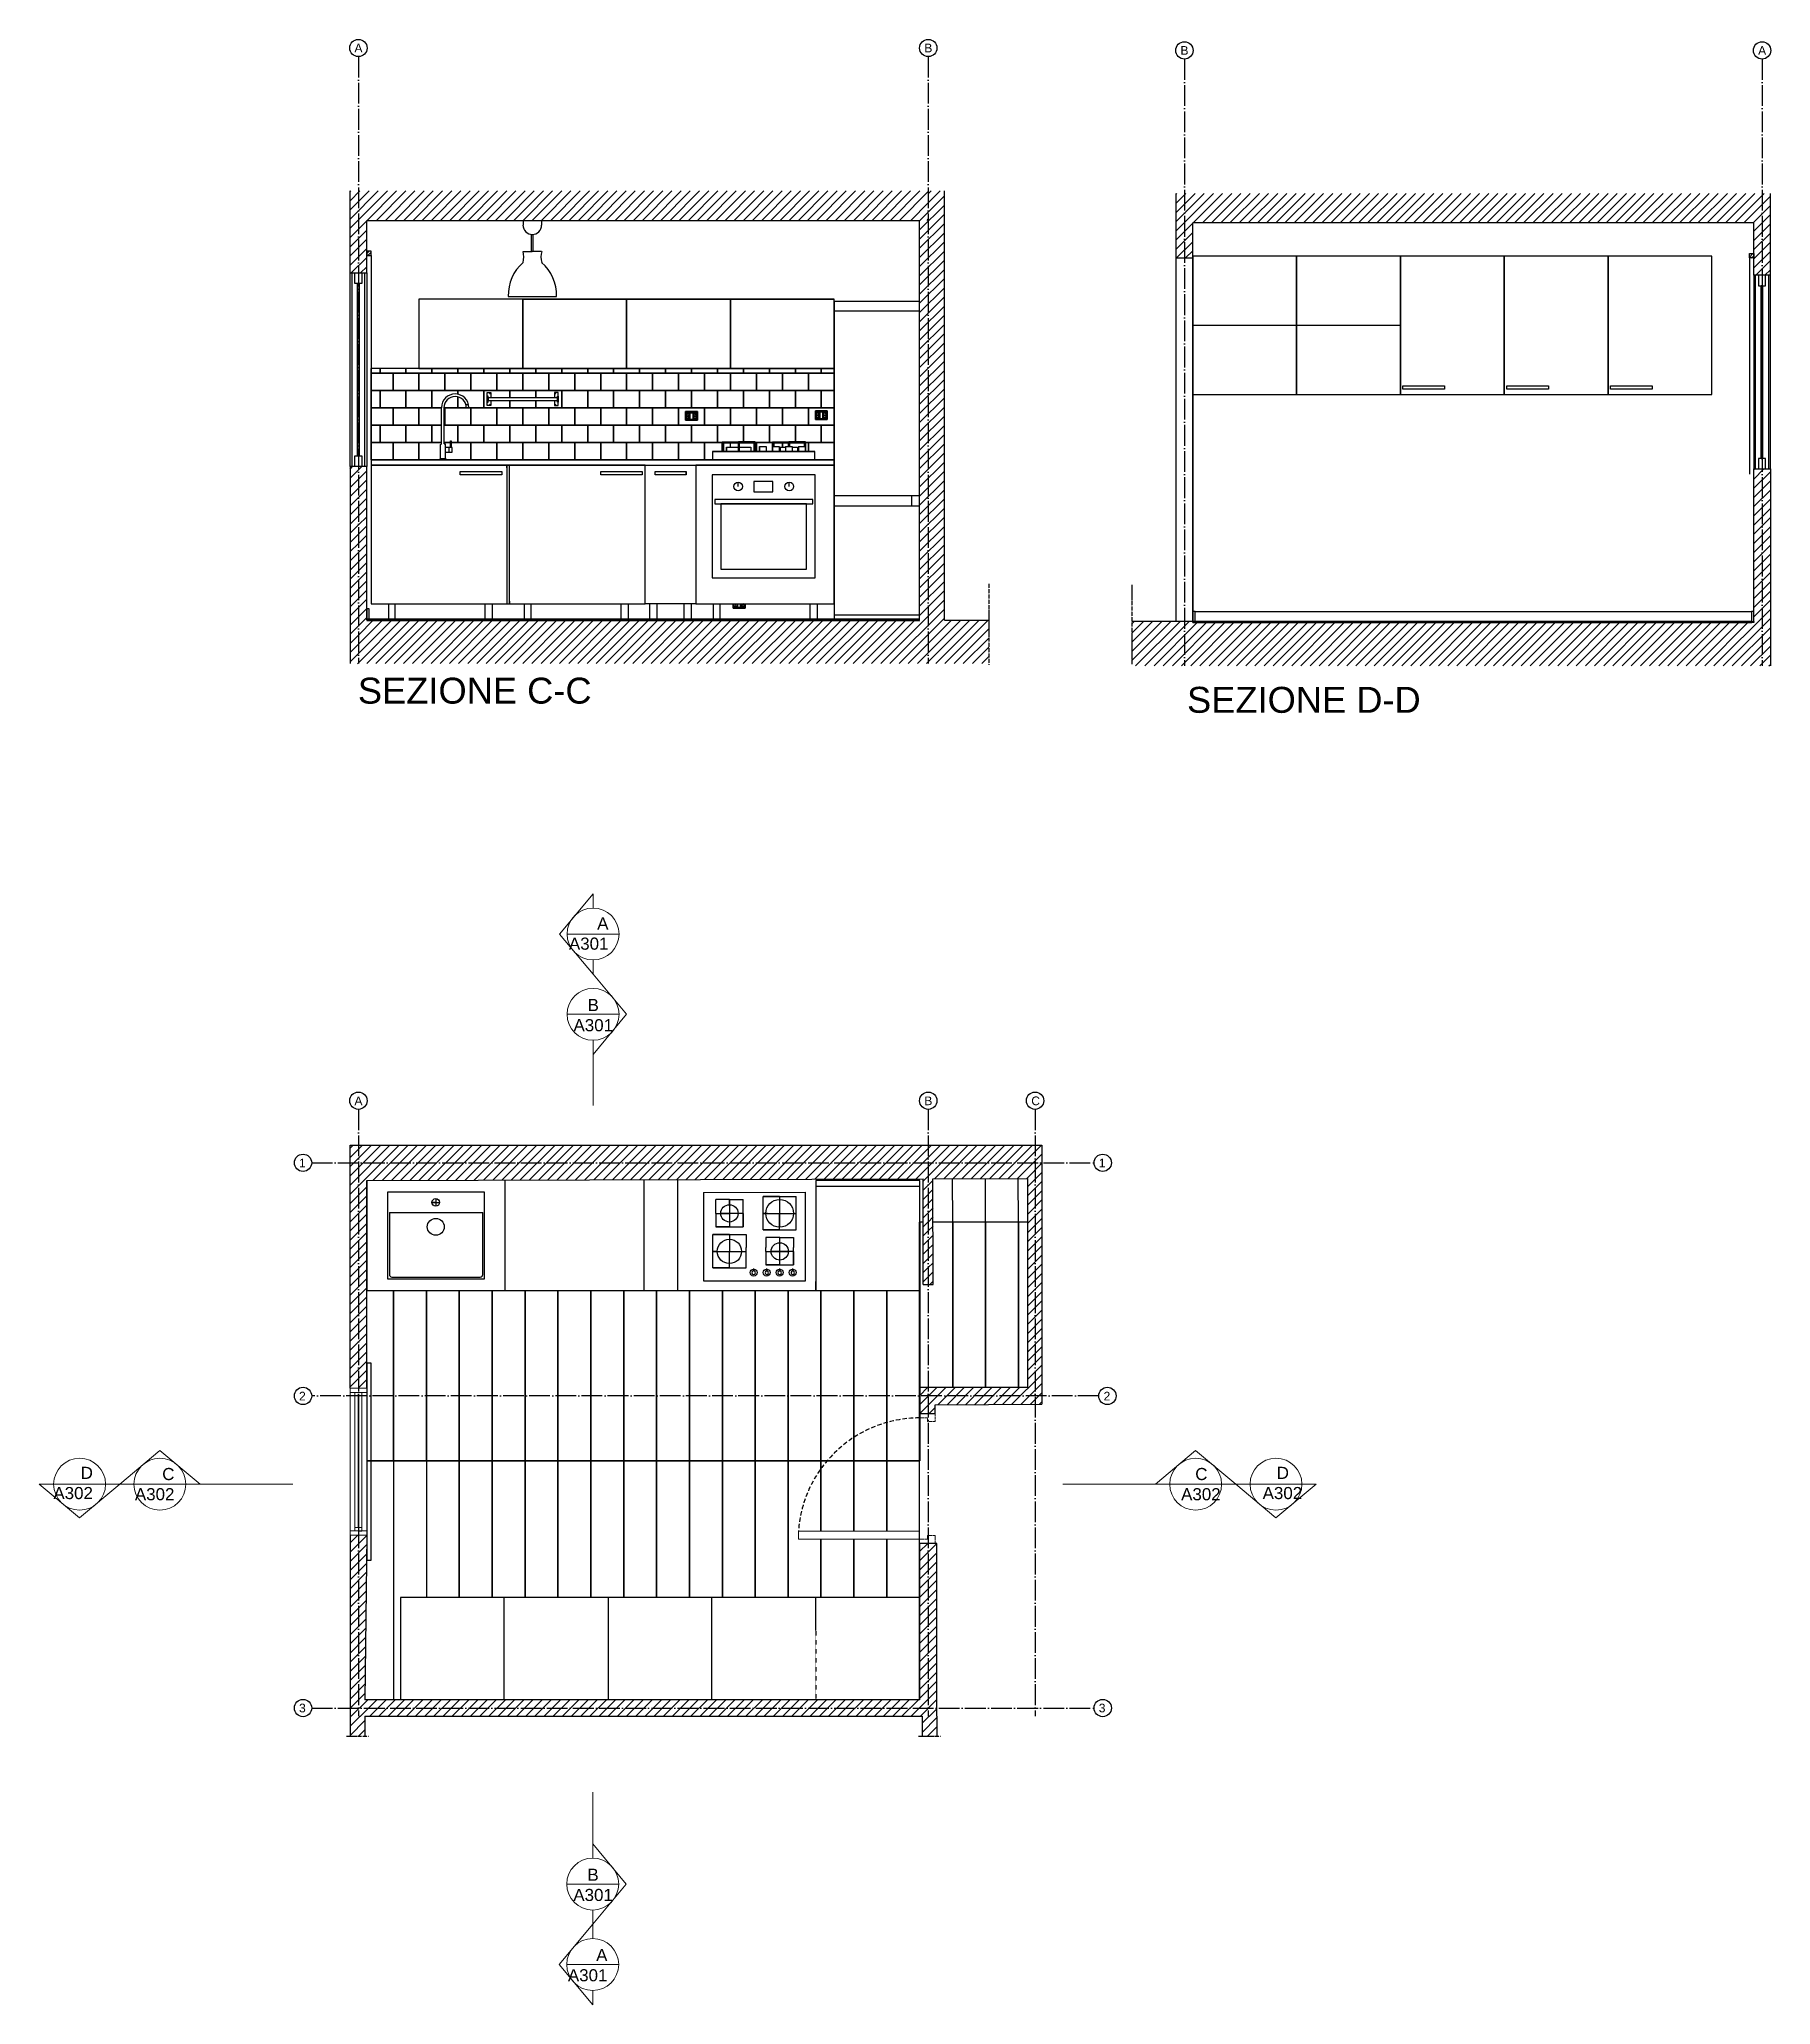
# Model space of a CAD drawing. Header units: inches. Extents: x 778 to 2370, y 491 to 2667.
# Drawn here: x 1370 to 2370, y 1532 to 2667 of the extents above; entities that cross this region are included whole.
import ezdxf

# ---------------------------------------------------------------- set-up
doc = ezdxf.new("R2010")
doc.units = ezdxf.units.IN
doc.header["$MEASUREMENT"] = 0
for name, pattern in [('ACAD_ISO04W100', [30, 24, -3, 0, -3]), ('CENTER', [2, 1.25, -0.25, 0.25, -0.25]), ('HIDDEN', [0.375, 0.25, -0.125])]:
    doc.linetypes.add(name, pattern=pattern)
for name, color, linetype in [('ACCESSORI', 2, 'Continuous'), ('ARREDI', 11, 'Continuous'), ('INFISSI', 141, 'Continuous'), ('NUMERAZIONE', 30, 'Continuous'), ('PIASTRELLE', 71, 'Continuous'), ('PRESECORRENTE', 171, 'Continuous'), ('QUOTE', 3, 'Continuous'), ('STRUTTURA', 7, 'Continuous')]:
    doc.layers.add(name, color=color, linetype=linetype)
doc.layers.add('G-ANNO-DIM', color=3, linetype='Continuous', lineweight=18)
doc.styles.get("Standard").update_dxf_attribs({"font": 'Arial.ttf'})
pattern_1 = [(45, (516.0796, 1099.24), (-2.6516504, 2.6516504), [])]

msp = doc.modelspace()

# ---------------------------------------------------------------- texts
at = {"char_height": 15, "attachment_point": 1}
for s, width, insert in [('SEZIONE C-C', 160.467, (1553.8, 2298.3)), ('SEZIONE D-D', 391.989, (2032.9, 2293))]:
    msp.add_mtext_dynamic_manual_height_columns(s, width=width, gutter_width=1, heights=[0], dxfattribs=dict(at, insert=insert))
at = {"layer": 'NUMERAZIONE', "lineweight": 0, "char_height": 7}
for s, insert, attachment_point in [('   A\\PA301', (1698.6, 2159.8), 3), ('\\pt7,14;   B\\P\\pi-7,l7,tz;A301', (1678.4, 2093.9), 7), ('   D\\PA302', (1400.7, 1823.6), 9), ('   C  \\PA302', (1447.8, 1841.7), 3), ('   C  \\PA302', (2029.5, 1841.7), 1), ('   D\\PA302', (2076.6, 1823.6), 7), ('\\pt7,14;   B\\P\\pi-7,l7,tz;A301', (1678.3, 1591.4), 7), ('   A\\PA301', (1698, 1545), 9)]:
    msp.add_mtext_dynamic_manual_height_columns(s, width=18.82, gutter_width=12.5, heights=[0], dxfattribs=dict(at, insert=insert, attachment_point=attachment_point))
at = {"layer": 'QUOTE', "char_height": 5, "attachment_point": 1}
for s, insert in [('A', (1551.8, 2664.6)), ('B', (1881.1, 2664.6)), ('B', (2029.1, 2663.2)), ('A', (2362.9, 2663.2)), ('A', (1551.8, 2056.3)), ('B', (1881.1, 2056.3)), ('C', (1942.9, 2056.3)), ('1', (1519.8, 2020.4)), ('1', (1981.9, 2020.4)), ('2', (1519.8, 1885.7)), ('2', (1984.7, 1885.7)), ('3', (1519.8, 1705.5)), ('3', (1981.9, 1705.5))]:
    msp.add_mtext_dynamic_manual_height_columns(s, width=6.707, gutter_width=1, heights=[0], dxfattribs=dict(at, insert=insert))

# ---------------------------------------------------------------- blocks, each defined once
blk = doc.blocks.new('pavim+battiscopa')
at = {"layer": 'PIASTRELLE'}
for points in [[(1124.2, 637.1), (1124.2, 631.3), (1125.6, 631.3), (1125.6, 637.1)], [(1124.2, 630.6), (1143.2, 630.6), (1143.2, 631.3), (1124.2, 631.3)], [(1143.2, 630.6), (1162.2, 630.6), (1162.2, 631.3), (1143.2, 631.3)], [(1162.2, 630.6), (1181.2, 630.6), (1181.2, 631.3), (1162.2, 631.3)], [(1181.2, 630.6), (1200.2, 630.6), (1200.2, 631.3), (1181.2, 631.3)], [(1200.2, 630.6), (1219.2, 630.6), (1219.2, 631.3), (1200.2, 631.3)], [(1219.2, 630.6), (1238.2, 630.6), (1238.2, 631.3), (1219.2, 631.3)], [(1238.2, 630.6), (1257.2, 630.6), (1257.2, 631.3), (1238.2, 631.3)], [(1257.2, 630.6), (1276.2, 630.6), (1276.2, 631.3), (1257.2, 631.3)], [(1276.2, 630.6), (1295.2, 630.6), (1295.2, 631.3), (1276.2, 631.3)], [(1295.2, 630.6), (1314.2, 630.6), (1314.2, 631.3), (1295.2, 631.3)], [(1314.2, 630.6), (1333.2, 630.6), (1333.2, 631.3), (1314.2, 631.3)], [(1333.2, 630.6), (1352.2, 630.6), (1352.2, 631.3), (1333.2, 631.3)], [(1352.2, 630.6), (1371.2, 630.6), (1371.2, 631.3), (1352.2, 631.3)], [(1371.2, 630.6), (1390.2, 630.6), (1390.2, 631.3), (1371.2, 631.3)], [(1390.2, 630.6), (1409.2, 630.6), (1409.2, 631.3), (1390.2, 631.3)], [(1409.2, 630.6), (1428.2, 630.6), (1428.2, 631.3), (1409.2, 631.3)], [(1428.2, 630.6), (1447.2, 630.6), (1447.2, 631.3), (1428.2, 631.3)]]:
    blk.add_lwpolyline(points, close=True, dxfattribs=at)
blk = doc.blocks.new('PIASTRELLE')
for p, q in [((1045.3, 1205.6), (1045.3, 1258.4)), ((1313, 1258.4), (1045.3, 1258.4)), ((1313, 1205.6), (1313, 1258.4))]:
    blk.add_line(p, q)
for points in [[(1045.3, 1255.6), (1050.5, 1255.6), (1050.5, 1258.4)], [(1045.3, 1245.6), (1058, 1245.6), (1058, 1255.6), (1045.3, 1255.6)], [(1050.5, 1258.4), (1050.5, 1255.6), (1065.5, 1255.6), (1065.5, 1258.4)], [(1065.5, 1258.4), (1065.5, 1255.6), (1080.5, 1255.6), (1080.5, 1258.4)], [(1080.5, 1258.4), (1080.5, 1255.6), (1095.5, 1255.6), (1095.5, 1258.4)], [(1095.5, 1258.4), (1095.5, 1255.6), (1110.5, 1255.6), (1110.5, 1258.4)], [(1110.5, 1258.4), (1110.5, 1255.6), (1125.5, 1255.6), (1125.5, 1258.4)], [(1125.5, 1258.4), (1125.5, 1255.6), (1140.5, 1255.6), (1140.5, 1258.4)], [(1140.5, 1258.4), (1140.5, 1255.6), (1155.5, 1255.6), (1155.5, 1258.4)], [(1155.5, 1258.4), (1155.5, 1255.6), (1170.5, 1255.6), (1170.5, 1258.4)], [(1170.5, 1258.4), (1170.5, 1255.6), (1185.5, 1255.6), (1185.5, 1258.4)], [(1185.5, 1258.4), (1185.5, 1255.6), (1200.5, 1255.6), (1200.5, 1258.4)], [(1200.5, 1258.4), (1200.5, 1255.6), (1215.5, 1255.6), (1215.5, 1258.4)], [(1215.5, 1258.4), (1215.5, 1255.6), (1230.5, 1255.6), (1230.5, 1258.4)], [(1230.5, 1258.4), (1230.5, 1255.6), (1245.5, 1255.6), (1245.5, 1258.4)], [(1245.5, 1258.4), (1245.5, 1255.6), (1260.5, 1255.6), (1260.5, 1258.4)], [(1260.5, 1258.4), (1260.5, 1255.6), (1275.5, 1255.6), (1275.5, 1258.4)], [(1275.5, 1258.4), (1275.5, 1255.6), (1290.5, 1255.6), (1290.5, 1258.4)], [(1290.5, 1258.4), (1290.5, 1255.6), (1305.5, 1255.6), (1305.5, 1258.4)], [(1305.5, 1258.4), (1305.5, 1255.6), (1313, 1255.6)], [(1045.3, 1235.6), (1050.5, 1235.6), (1050.5, 1245.6), (1045.3, 1245.6)], [(1095.5, 1243.4), (1095.5, 1245.6), (1080.5, 1245.6), (1080.5, 1235.6), (1086, 1235.6)], [(1095.5, 1241.9), (1095.5, 1235.6), (1110.5, 1235.6), (1110.5, 1245.6), (1095.5, 1245.6), (1095.5, 1243.4)], [(1313, 1245.6), (1305.5, 1245.6), (1305.5, 1235.6), (1313, 1235.6)], [(1045.3, 1225.6), (1058, 1225.6), (1058, 1235.6), (1045.3, 1235.6)], [(1086, 1235.6), (1073, 1235.6), (1073, 1225.6), (1086.1, 1225.6)], [(1045.3, 1215.6), (1050.5, 1215.6), (1050.5, 1225.6), (1045.3, 1225.6)], [(1045.3, 1205.6), (1058, 1205.6), (1058, 1215.6), (1045.3, 1215.6)], [(1086.1, 1215.6), (1073, 1215.6), (1073, 1205.6), (1088, 1205.6)], [(1086.1, 1225.6), (1080.5, 1225.6), (1080.5, 1215.6), (1086.1, 1215.6)], [(1087.6, 1215.6), (1091.3, 1215.6)], [(1091.3, 1215.6), (1088, 1215.6), (1088, 1214.6)], [(1088, 1205.6), (1103, 1205.6), (1103, 1215.6), (1091.7, 1215.6)], [(1248.2, 1215.6), (1238, 1215.6), (1238, 1205.6), (1245.5, 1205.6)], [(1260.5, 1216), (1260.5, 1225.6), (1245.5, 1225.6), (1245.5, 1215.6), (1248.2, 1215.6)], [(1253, 1212.8), (1253, 1215.3)], [(1268, 1215.6), (1275.5, 1215.6), (1275.5, 1225.6), (1260.5, 1225.6), (1260.5, 1216)], [(1277.3, 1215.6), (1268, 1215.6), (1268, 1210.3)], [(1290.5, 1216), (1290.5, 1225.6), (1275.5, 1225.6), (1275.5, 1215.6), (1277.3, 1215.6)], [(1296.4, 1215.6), (1305.5, 1215.6), (1305.5, 1225.6), (1290.5, 1225.6), (1290.5, 1216)], [(1298, 1205.6), (1313, 1205.6), (1313, 1215.6), (1298, 1215.6), (1298, 1210.3)], [(1313, 1225.6), (1305.5, 1225.6), (1305.5, 1215.6), (1313, 1215.6)]]:
    blk.add_lwpolyline(points)
for points in [[(1058, 1255.6), (1058, 1245.6), (1073, 1245.6), (1073, 1255.6)], [(1073, 1255.6), (1073, 1245.6), (1088, 1245.6), (1088, 1255.6)], [(1088, 1255.6), (1088, 1245.6), (1103, 1245.6), (1103, 1255.6)], [(1103, 1255.6), (1103, 1245.6), (1118, 1245.6), (1118, 1255.6)], [(1118, 1255.6), (1118, 1245.6), (1133, 1245.6), (1133, 1255.6)], [(1133, 1255.6), (1133, 1245.6), (1148, 1245.6), (1148, 1255.6)], [(1148, 1255.6), (1148, 1245.6), (1163, 1245.6), (1163, 1255.6)], [(1163, 1255.6), (1163, 1245.6), (1178, 1245.6), (1178, 1255.6)], [(1178, 1255.6), (1178, 1245.6), (1193, 1245.6), (1193, 1255.6)], [(1193, 1255.6), (1193, 1245.6), (1208, 1245.6), (1208, 1255.6)], [(1208, 1255.6), (1208, 1245.6), (1223, 1245.6), (1223, 1255.6)], [(1223, 1255.6), (1223, 1245.6), (1238, 1245.6), (1238, 1255.6)], [(1238, 1255.6), (1238, 1245.6), (1253, 1245.6), (1253, 1255.6)], [(1253, 1255.6), (1253, 1245.6), (1268, 1245.6), (1268, 1255.6)], [(1268, 1255.6), (1268, 1245.6), (1283, 1245.6), (1283, 1255.6)], [(1283, 1255.6), (1283, 1245.6), (1298, 1245.6), (1298, 1255.6)], [(1298, 1255.6), (1298, 1245.6), (1313, 1245.6), (1313, 1255.6)], [(1050.5, 1245.6), (1050.5, 1235.6), (1065.5, 1235.6), (1065.5, 1245.6)], [(1065.5, 1245.6), (1065.5, 1235.6), (1080.5, 1235.6), (1080.5, 1245.6)], [(1155.5, 1245.6), (1155.5, 1235.6), (1170.5, 1235.6), (1170.5, 1245.6)], [(1170.5, 1245.6), (1170.5, 1235.6), (1185.5, 1235.6), (1185.5, 1245.6)], [(1185.5, 1245.6), (1185.5, 1235.6), (1200.5, 1235.6), (1200.5, 1245.6)], [(1200.5, 1245.6), (1200.5, 1235.6), (1215.5, 1235.6), (1215.5, 1245.6)], [(1215.5, 1245.6), (1215.5, 1235.6), (1230.5, 1235.6), (1230.5, 1245.6)], [(1230.5, 1245.6), (1230.5, 1235.6), (1245.5, 1235.6), (1245.5, 1245.6)], [(1245.5, 1245.6), (1245.5, 1235.6), (1260.5, 1235.6), (1260.5, 1245.6)], [(1260.5, 1245.6), (1260.5, 1235.6), (1275.5, 1235.6), (1275.5, 1245.6)], [(1275.5, 1245.6), (1275.5, 1235.6), (1290.5, 1235.6), (1290.5, 1245.6)], [(1290.5, 1245.6), (1290.5, 1235.6), (1305.5, 1235.6), (1305.5, 1245.6)], [(1058, 1235.6), (1058, 1225.6), (1073, 1225.6), (1073, 1235.6)], [(1088, 1235.6), (1088, 1225.6), (1103, 1225.6), (1103, 1235.6)], [(1103, 1235.6), (1103, 1225.6), (1118, 1225.6), (1118, 1235.6)], [(1118, 1235.6), (1118, 1225.6), (1133, 1225.6), (1133, 1235.6)], [(1133, 1235.6), (1133, 1225.6), (1148, 1225.6), (1148, 1235.6)], [(1148, 1235.6), (1148, 1225.6), (1163, 1225.6), (1163, 1235.6)], [(1163, 1235.6), (1163, 1225.6), (1178, 1225.6), (1178, 1235.6)], [(1178, 1235.6), (1178, 1225.6), (1193, 1225.6), (1193, 1235.6)], [(1193, 1235.6), (1193, 1225.6), (1208, 1225.6), (1208, 1235.6)], [(1208, 1235.6), (1208, 1225.6), (1223, 1225.6), (1223, 1235.6)], [(1238, 1235.6), (1238, 1225.6), (1253, 1225.6), (1253, 1235.6)], [(1253, 1235.6), (1253, 1225.6), (1268, 1225.6), (1268, 1235.6)], [(1268, 1235.6), (1268, 1225.6), (1283, 1225.6), (1283, 1235.6)], [(1283, 1235.6), (1283, 1225.6), (1298, 1225.6), (1298, 1235.6)], [(1298, 1235.6), (1298, 1225.6), (1313, 1225.6), (1313, 1235.6)], [(1050.5, 1225.6), (1050.5, 1215.6), (1065.5, 1215.6), (1065.5, 1225.6)], [(1058, 1215.6), (1058, 1205.6), (1073, 1205.6), (1073, 1215.6)], [(1065.5, 1225.6), (1065.5, 1215.6), (1080.5, 1215.6), (1080.5, 1225.6)], [(1095.5, 1225.6), (1095.5, 1215.6), (1110.5, 1215.6), (1110.5, 1225.6)], [(1103, 1215.6), (1103, 1205.6), (1118, 1205.6), (1118, 1215.6)], [(1110.5, 1225.6), (1110.5, 1215.6), (1125.5, 1215.6), (1125.5, 1225.6)], [(1118, 1215.6), (1118, 1205.6), (1133, 1205.6), (1133, 1215.6)], [(1125.5, 1225.6), (1125.5, 1215.6), (1140.5, 1215.6), (1140.5, 1225.6)], [(1133, 1215.6), (1133, 1205.6), (1148, 1205.6), (1148, 1215.6)], [(1140.5, 1225.6), (1140.5, 1215.6), (1155.5, 1215.6), (1155.5, 1225.6)], [(1148, 1215.6), (1148, 1205.6), (1163, 1205.6), (1163, 1215.6)], [(1155.5, 1225.6), (1155.5, 1215.6), (1170.5, 1215.6), (1170.5, 1225.6)], [(1163, 1215.6), (1163, 1205.6), (1178, 1205.6), (1178, 1215.6)], [(1170.5, 1225.6), (1170.5, 1215.6), (1185.5, 1215.6), (1185.5, 1225.6)], [(1178, 1215.6), (1178, 1205.6), (1193, 1205.6), (1193, 1215.6)], [(1185.5, 1225.6), (1185.5, 1215.6), (1200.5, 1215.6), (1200.5, 1225.6)], [(1193, 1215.6), (1193, 1205.6), (1208, 1205.6), (1208, 1215.6)], [(1200.5, 1225.6), (1200.5, 1215.6), (1215.5, 1215.6), (1215.5, 1225.6)], [(1208, 1215.6), (1208, 1205.6), (1223, 1205.6), (1223, 1215.6)], [(1215.5, 1225.6), (1215.5, 1215.6), (1230.5, 1215.6), (1230.5, 1225.6)], [(1223, 1215.6), (1223, 1205.6), (1238, 1205.6), (1238, 1215.6)], [(1230.5, 1225.6), (1230.5, 1215.6), (1245.5, 1215.6), (1245.5, 1225.6)]]:
    blk.add_lwpolyline(points, close=True)

# ---------------------------------------------------------------- hatches: boundary and pattern name
h = msp.add_hatch()
h.set_pattern_fill('ANSI31', color=256, scale=30)
h.set_pattern_definition([(45, (986.4372, 2290.64), (-2.65165, 2.65165), [])])
h.paths.add_polyline_path([(2370, 2578.1), (2361.5, 2578.1), (2026.6, 2578.1), (2026.6, 2561.1), (2026.6, 2540.8), (2036.2, 2540.8), (2036.2, 2561.1), (2360.4, 2561.1), (2360.4, 2530.8), (2370, 2530.8)])
h.paths.add_polyline_path([(2370, 2330.1), (2370, 2418.9), (2368.9, 2418.9), (2360.4, 2418.9), (2360.4, 2330.1), (2359.2, 2330.1), (2036.2, 2330.1), (2036.2, 2330.8), (2026.6, 2330.8), (2001, 2330.8), (2001, 2305.1), (2370, 2305.1)])
h = msp.add_hatch()
h.set_pattern_fill('ANSI31', color=256, scale=30)
h.set_pattern_definition(pattern_1)
h.paths.add_polyline_path([(1558.9, 1802.8), (1558.9, 1802.8), (1549.3, 1802.8), (1549.3, 1698.3), (1888.4, 1698.3), (1888.4, 1798.1), (1878.4, 1798.1), (1878.4, 1707.8), (1557.9, 1707.8)])
at = {"layer": 'ACCESSORI'}
h = msp.add_hatch(dxfattribs=at)
h.set_pattern_fill('ANSI31', color=256, scale=10)
h.set_pattern_definition([(45, (516.0796, 1099.2399), (-0.8838835, 0.8838835), [])])
h.paths.add_polyline_path([(1561.4, 2544.7), (1558.9, 2544.7), (1558.9, 2542.2), (1561.4, 2542.2)])
h = msp.add_hatch(dxfattribs=at)
h.set_pattern_fill('ANSI31', color=256, scale=10)
h.set_pattern_definition([(45, (986.4372, 2290.6398), (-0.8838835, 0.8838835), [])])
h.paths.add_polyline_path([(2357.9, 2540.8), (2360.4, 2540.8), (2360.4, 2543.3), (2357.9, 2543.3)])
at = {"layer": 'ARREDI'}
h = msp.add_hatch(dxfattribs=at)
h.set_pattern_fill('ANSI31', color=0, scale=30)
h.set_pattern_definition(pattern_1)
h.paths.add_polyline_path([(1918.3, 2331.5), (1892.7, 2331.5), (1892.7, 2579.5), (1883.4, 2579.5), (1883.4, 2306.5), (1918.3, 2306.5)])
h.paths.add_polyline_path([(1883.4, 2568.6), (1877.4, 2562.5), (1878.4, 2562.5), (1878.4, 2331.4), (1558.9, 2331.5), (1558.9, 2331.5), (1577.9, 2331.5), (1560.3, 2331.5), (1560.3, 2332.2), (1558.9, 2332.2), (1558.9, 2331.5), (1577.9, 2331.5), (1577.9, 2331.5), (1558.9, 2331.5), (1558.9, 2420.3), (1554.1, 2420.3), (1554.1, 2306.5), (1883.4, 2306.5)])
h = msp.add_hatch(dxfattribs=at)
h.set_pattern_fill('ANSI31', color=0, scale=30)
h.set_pattern_definition(pattern_1)
h.paths.add_polyline_path([(1554.1, 2420.3), (1552.1, 2420.3), (1549.5, 2420.3), (1549.3, 2420.1), (1549.3, 2331.5), (1549.3, 2306.5), (1554.1, 2306.5)])
h = msp.add_hatch(dxfattribs=at)
h.set_pattern_fill('ANSI31', color=0, scale=30)
h.set_pattern_definition(pattern_1)
h.paths.add_polyline_path([(1883.4, 2028.2), (1554.1, 2028.2), (1554.1, 1887.8), (1558.9, 1887.8), (1558.9, 1902.2), (1558.9, 2007.8), (1880.4, 2008.8), (1880.4, 1983.8), (1883.4, 1983.8)])
h.paths.add_polyline_path([(1949, 2028.2), (1883.4, 2028.2), (1883.4, 1947.7), (1886.2, 1947.7), (1886.1, 2008.8), (1940.7, 2009), (1940.7, 1888.1), (1883.4, 1888.1), (1883.4, 1873.1), (1887.4, 1873.1), (1887.4, 1878.1), (1949, 1878.6)])
h.paths.add_polyline_path([(1554.1, 2028.2), (1549.3, 2028.2), (1549.3, 1887.8), (1554.1, 1887.8)])
h = msp.add_hatch(dxfattribs=at)
h.set_pattern_fill('ANSI31', color=0, scale=30)
h.set_pattern_definition(pattern_1)
h.paths.add_polyline_path([(1883.4, 1984.1), (1880.5, 1984.1), (1880.5, 1947.7), (1883.4, 1947.7)])
h = msp.add_hatch(dxfattribs=at)
h.set_pattern_fill('ANSI31', color=0, scale=30)
h.set_pattern_definition(pattern_1)
h.paths.add_polyline_path([(1883.4, 1888.1), (1878.5, 1888.1), (1878.5, 1873.1), (1883.4, 1873.1)])
h = msp.add_hatch(color=4, dxfattribs=at)
h.dxf.hatch_style = 1
h.paths.add_polyline_path([(1554.4, 1883.3), (1553.9, 1883.3), (1553.9, 1807.3), (1554.4, 1807.3)])
at = {"layer": 'G-ANNO-DIM'}
h = msp.add_hatch(dxfattribs=at)
h.set_pattern_fill('ANSI31', scale=30)
h.paths.add_polyline_path([(1557.9, 1698.3), (1549.3, 1698.3), (1549.3, 1686.8), (1557.9, 1686.8)])
h.paths.add_polyline_path([(1888.4, 1698.3), (1879.8, 1698.3), (1879.8, 1686.8), (1888.4, 1686.8)])
at = {"layer": 'INFISSI'}
h = msp.add_hatch(color=4, dxfattribs=at)
h.dxf.hatch_style = 1
h.paths.add_polyline_path([(1554.6, 2526.1), (1553.6, 2526.1), (1553.6, 2426.4), (1554.6, 2426.4)])
h = msp.add_hatch(color=256, dxfattribs=at)
h.dxf.hatch_style = 1
h.paths.add_polyline_path([(2365.6, 2524.7), (2364.6, 2524.7), (2364.6, 2425), (2365.6, 2425)])

# ---------------------------------------------------------------- linework, layer by layer
at = {"linetype": 'Continuous'}
for p, q in [((1549.3, 2579.2), (1549.7, 2579.5)), ((1549.3, 2573.9), (1555, 2579.5)), ((1549.3, 2568.6), (1560.3, 2579.5)), ((1549.3, 2563.3), (1565.6, 2579.5)), ((1549.3, 2558), (1570.9, 2579.5)), ((1559.2, 2562.5), (1576.2, 2579.5)), ((1564.5, 2562.5), (1581.5, 2579.5)), ((1569.8, 2562.5), (1586.8, 2579.5)), ((1575.1, 2562.5), (1592.1, 2579.5)), ((1580.4, 2562.5), (1597.4, 2579.5)), ((1585.7, 2562.5), (1602.7, 2579.5)), ((1591, 2562.5), (1608, 2579.5)), ((1596.3, 2562.5), (1613.3, 2579.5)), ((1601.6, 2562.5), (1618.6, 2579.5)), ((1606.9, 2562.5), (1623.9, 2579.5)), ((1612.2, 2562.5), (1629.2, 2579.5)), ((1617.5, 2562.5), (1634.5, 2579.5)), ((1622.8, 2562.5), (1639.8, 2579.5)), ((1628.1, 2562.5), (1645.1, 2579.5)), ((1633.4, 2562.5), (1650.4, 2579.5)), ((1638.7, 2562.5), (1655.7, 2579.5)), ((1644, 2562.5), (1661, 2579.5)), ((1649.3, 2562.5), (1666.3, 2579.5)), ((1654.6, 2562.5), (1671.6, 2579.5)), ((1659.9, 2562.5), (1676.9, 2579.5)), ((1665.3, 2562.5), (1682.3, 2579.5)), ((1670.6, 2562.5), (1687.6, 2579.5)), ((1675.9, 2562.5), (1692.9, 2579.5)), ((1681.2, 2562.5), (1698.2, 2579.5)), ((1686.5, 2562.5), (1703.5, 2579.5)), ((1691.8, 2562.5), (1708.8, 2579.5)), ((1697.1, 2562.5), (1714.1, 2579.5)), ((1702.4, 2562.5), (1719.4, 2579.5)), ((1707.7, 2562.5), (1724.7, 2579.5)), ((1713, 2562.5), (1730, 2579.5)), ((1718.3, 2562.5), (1735.3, 2579.5)), ((1723.6, 2562.5), (1740.6, 2579.5)), ((1728.9, 2562.5), (1745.9, 2579.5)), ((1734.2, 2562.5), (1751.2, 2579.5)), ((1739.5, 2562.5), (1756.5, 2579.5)), ((1744.8, 2562.5), (1761.8, 2579.5)), ((1750.1, 2562.5), (1767.1, 2579.5)), ((1755.4, 2562.5), (1772.4, 2579.5)), ((1760.7, 2562.5), (1777.7, 2579.5)), ((1766, 2562.5), (1783, 2579.5)), ((1771.3, 2562.5), (1788.3, 2579.5)), ((1776.6, 2562.5), (1793.6, 2579.5)), ((1781.9, 2562.5), (1798.9, 2579.5)), ((1787.2, 2562.5), (1804.2, 2579.5)), ((1792.5, 2562.5), (1809.5, 2579.5)), ((1797.8, 2562.5), (1814.8, 2579.5)), ((1803.1, 2562.5), (1820.1, 2579.5)), ((1808.4, 2562.5), (1825.4, 2579.5)), ((1813.7, 2562.5), (1830.7, 2579.5)), ((1819, 2562.5), (1836, 2579.5)), ((1824.3, 2562.5), (1841.3, 2579.5)), ((1829.7, 2562.5), (1846.7, 2579.5)), ((1835, 2562.5), (1852, 2579.5)), ((1840.3, 2562.5), (1857.3, 2579.5)), ((1845.6, 2562.5), (1862.6, 2579.5)), ((1850.9, 2562.5), (1867.9, 2579.5)), ((1850.9, 2562.5), (1867.9, 2579.5)), ((1856.2, 2562.5), (1873.2, 2579.5)), ((1856.2, 2562.5), (1873.2, 2579.5)), ((1861.5, 2562.5), (1878.5, 2579.5)), ((1861.5, 2562.5), (1878.5, 2579.5)), ((1866.8, 2562.5), (1883.4, 2579.2)), ((1866.8, 2562.5), (1883.4, 2579.2)), ((1873.3, 2562.5), (1883.4, 2572.6)), ((1549.3, 2552.7), (1558.9, 2562.3)), ((1549.3, 2547.3), (1558.9, 2556.9)), ((1882.7, 2562.5), (1883.4, 2563.2)), ((1549.3, 2542), (1558.9, 2551.6)), ((1549.3, 2536.7), (1558.9, 2546.3)), ((1550, 2532.2), (1558.9, 2541)), ((1555.3, 2532.2), (1558.9, 2535.7)), ((1549.3, 2420.1), (1549.5, 2420.3))]:
    msp.add_line(p, q, dxfattribs=at)
for p, q in [((1892.7, 2331.5), (1892.7, 2579.5)), ((2026.6, 2561.1), (2026.6, 2578.1)), ((1553.6, 2526.1), (1554.6, 2526.1)), ((2365.6, 2524.7), (2364.6, 2524.7)), ((1878.4, 2331.4), (1878.4, 2514.1)), ((1553.6, 2426.4), (1554.6, 2426.4)), ((1600.8, 2424.2), (1605.2, 2424.2)), ((2365.6, 2425), (2364.6, 2425)), ((2036.2, 2330.1), (2036.2, 2394.5)), ((1549.3, 2331.5), (1549.3, 2306.5)), ((2036.2, 2330.1), (2036.2, 2336.6)), ((2370, 2330.1), (2370, 2305.1)), ((1549.3, 1887.8), (1549.3, 2028.2)), ((1549.3, 2028.2), (1949, 2028.2)), ((1949, 2028.2), (1949, 1878.6)), ((1559, 2007.8), (1880.4, 2008.8)), ((1880.5, 1947.7), (1880.4, 2008.8)), ((1886.1, 2008.8), (1940.7, 2009)), ((1886.2, 1947.7), (1886.1, 2008.8)), ((1940.7, 2009), (1940.7, 1888.1)), ((1880.5, 1947.7), (1886.2, 1947.7)), ((1549.3, 1802.8), (1549.3, 1698.3)), ((1558.9, 1802.8), (1557.9, 1707.8)), ((1878.4, 1707.8), (1878.4, 1798.1)), ((1549.3, 1698.3), (1549.3, 1686.8)), ((1557.9, 1698.3), (1557.9, 1686.8)), ((1879.8, 1698.3), (1879.8, 1686.8)), ((1888.4, 1698.3), (1888.4, 1686.8))]:
    msp.add_line(p, q)
at = {"linetype": 'ACAD_ISO04W100', "ltscale": 0.1}
for p, q in [((1547.3, 1686.8), (1559.9, 1686.8)), ((1877.8, 1686.8), (1890.4, 1686.8))]:
    msp.add_line(p, q, dxfattribs=at)
for points in [[(1641.6, 2460), (1641.6, 2464.2), (1626.6, 2464.2), (1626.6, 2454.2), (1641.6, 2454.2), (1641.6, 2458.5)], [(1603.6, 2454.2), (1611.6, 2454.2), (1611.6, 2460.5)], [(1603.6, 2444.2), (1604.1, 2444.2), (1604.1, 2454.2), (1603.6, 2454.2)], [(1607.8, 2434.2), (1611.6, 2434.2), (1611.6, 2444.2), (1603.6, 2444.2)], [(1604.1, 2433.2), (1604.1, 2434.2), (1603.7, 2434.2)], [(1799.1, 2431.4), (1799.1, 2433.9)], [(1814.1, 2428.9), (1814.1, 2434.2), (1812.4, 2434.2)]]:
    msp.add_lwpolyline(points)
msp.add_lwpolyline([(1739.1, 2454.2), (1739.1, 2444.2), (1754.1, 2444.2), (1754.1, 2454.2)], close=True)
at = {"layer": 'ACCESSORI'}
for p, q in [((1561.4, 2542.2), (1561.4, 2417.2)), ((2357.9, 2540.8), (2357.9, 2415.8)), ((1628.6, 2455.5), (1628.6, 2463)), ((1628.6, 2463), (1630.6, 2463)), ((1629.1, 2461), (1628.6, 2461)), ((1628.6, 2461), (1628.6, 2457.5)), ((1628.6, 2457.5), (1629.1, 2457.5)), ((1630.6, 2455.5), (1628.6, 2455.5)), ((1629.1, 2457.5), (1629.1, 2461)), ((1669.1, 2460), (1629.1, 2460)), ((1629.1, 2460), (1629.1, 2458.5)), ((1629.1, 2458.5), (1669.1, 2458.5)), ((1630.6, 2463), (1630.6, 2460)), ((1630.6, 2458.5), (1630.6, 2458.2)), ((1630.6, 2458.2), (1630.6, 2455.5)), ((1669.5, 2463), (1667.5, 2463)), ((1667.5, 2463), (1667.5, 2460)), ((1667.5, 2458.5), (1667.5, 2458.2)), ((1667.5, 2458.2), (1667.5, 2455.5)), ((1667.5, 2455.5), (1669.5, 2455.5)), ((1669.1, 2458.5), (1669.1, 2460)), ((1669.5, 2455.5), (1669.5, 2463))]:
    msp.add_line(p, q, dxfattribs=at)
for points in [[(1649.3, 2562.5), (1660, 2562.5)], [(1649.3, 2562.5), (1649.3, 2559.8)], [(1660, 2562.5), (1660, 2559.8)], [(1649.3, 2544.6), (1654.6, 2544.6)], [(1654.1, 2544.6), (1654.1, 2554.4)], [(1660, 2544.6), (1654.6, 2544.6)], [(1655.1, 2544.6), (1655.1, 2554.4)], [(1640.6, 2518.6), (1668.6, 2518.6)]]:
    msp.add_lwpolyline(points, dxfattribs=at)
for points in [[(1558.9, 2542.2), (1561.4, 2542.2), (1561.4, 2544.7), (1558.9, 2544.7)], [(2360.4, 2540.8), (2357.9, 2540.8), (2357.9, 2543.3), (2360.4, 2543.3)], [(1669.1, 2461), (1669.5, 2461), (1669.5, 2457.5), (1669.1, 2457.5)], [(1561.4, 1788.4), (1561.4, 1902.2), (1558.9, 1902.2), (1558.9, 1788.4)]]:
    msp.add_lwpolyline(points, close=True, dxfattribs=at)
for centre in [(1630.2, 2462.5), (1630.2, 2456), (1667.9, 2462.5), (1667.9, 2456)]:
    msp.add_circle(centre, 0.25, dxfattribs=at)
for centre, radius, start, end in [((1654.6, 2559.8), 5.39, 180, 0), ((1637.1, 2541.4), 12.6, 345.4453, 14.5547), ((1672.2, 2541.4), 12.6, 165.4453, 194.5547), ((1665.3, 2519.5), 24.6, 130.5068, 182.2392), ((1644, 2519.5), 24.6, 357.7608, 49.4932)]:
    msp.add_arc(centre, radius, start, end, dxfattribs=at)
at = {"layer": 'ARREDI'}
for p, q in [((1649.1, 2517), (1709.1, 2517)), ((1709.1, 2517), (1769.1, 2517)), ((1769.1, 2517), (1829.1, 2517)), ((1878.4, 2510), (1829.1, 2510)), ((2036.2, 2501.9), (2096.2, 2501.9)), ((2096.2, 2501.9), (2156.2, 2501.9)), ((1601.5, 2433), (1602.2, 2433.4)), ((1601.5, 2424.9), (1601.5, 2433)), ((1603.7, 2433.4), (1604.5, 2433)), ((1764.3, 2428.9), (1764.3, 2434.6)), ((1764.3, 2434.6), (1783.4, 2434.6)), ((1764.3, 2434.6), (1764.3, 2433.9)), ((1764.3, 2433.9), (1764.3, 2428.9)), ((1765, 2433.9), (1773.5, 2433.9)), ((1765, 2433.9), (1765, 2428.9)), ((1766.8, 2431.4), (1766.8, 2428.9)), ((1766.8, 2428.9), (1766.8, 2431.4)), ((1766.8, 2431.4), (1773.5, 2431.4)), ((1773.5, 2434.6), (1774.2, 2434.6)), ((1773.5, 2433.9), (1773.5, 2428.9)), ((1783.4, 2434.6), (1773.8, 2434.6)), ((1774.2, 2433.9), (1782.6, 2433.9)), ((1774.2, 2433.9), (1774.2, 2428.9)), ((1774.2, 2431.4), (1780.8, 2431.4)), ((1780.8, 2431.4), (1780.8, 2428.9)), ((1782.6, 2433.9), (1782.6, 2428.9)), ((1783.4, 2428.9), (1783.4, 2434.6)), ((1783.4, 2433.9), (1783.4, 2428.9)), ((1785.8, 2431.9), (1785.8, 2428.9)), ((1785.8, 2428.9), (1785.8, 2431.9)), ((1785.8, 2431.9), (1789.8, 2431.9)), ((1789.8, 2431.9), (1789.8, 2428.9)), ((1793.4, 2428.9), (1793.4, 2434.6)), ((1793.4, 2434.6), (1812.4, 2434.6)), ((1793.4, 2433.9), (1793.4, 2428.9)), ((1793.4, 2431.9), (1793.4, 2428.9)), ((1793.4, 2431.9), (1797.3, 2431.9)), ((1794.1, 2433.9), (1802.5, 2433.9)), ((1794.1, 2433.9), (1794.1, 2431.9)), ((1797.3, 2431.9), (1797.3, 2428.9)), ((1797.8, 2431.4), (1797.8, 2428.9)), ((1797.8, 2431.4), (1800.9, 2431.4)), ((1800.9, 2431.9), (1800.9, 2428.9)), ((1800.9, 2431.9), (1804.8, 2431.9)), ((1802.5, 2434.6), (1803.3, 2434.6)), ((1802.5, 2433.9), (1802.5, 2431.9)), ((1812.4, 2434.6), (1802.9, 2434.6)), ((1812.4, 2434.6), (1802.9, 2434.6)), ((1803.3, 2433.9), (1811.7, 2433.9)), ((1803.3, 2433.9), (1803.3, 2431.9)), ((1804.8, 2431.9), (1804.8, 2428.9)), ((1804.8, 2431.4), (1807.8, 2431.4)), ((1807.8, 2431.4), (1807.8, 2428.9)), ((1808.4, 2431.9), (1808.4, 2428.9)), ((1808.4, 2431.9), (1812.3, 2431.9)), ((1811.7, 2433.9), (1811.7, 2431.9)), ((1812.3, 2431.9), (1812.3, 2428.9)), ((1812.4, 2428.9), (1812.4, 2434.6)), ((1812.4, 2433.9), (1812.4, 2428.9)), ((1601.4, 2421), (1586.4, 2421)), ((1600.8, 2424.2), (1601.5, 2424.9)), ((1601.5, 2424.9), (1604.5, 2424.9)), ((1605.2, 2424.2), (1604.5, 2424.9)), ((1639.9, 2419.5), (1639.9, 2421)), ((1641.4, 2419.5), (1641.4, 2421)), ((1679.9, 2421), (1664.9, 2421)), ((1766.8, 2428.9), (1764.3, 2428.9)), ((1789.1, 2421), (1774.1, 2421)), ((1780.8, 2428.9), (1783.4, 2428.9)), ((1725.5, 2415.5), (1725.5, 2417.5)), ((1743.5, 2415.5), (1743.5, 2417.5)), ((1773.6, 2408.7), (1773.6, 2411.2)), ((1803.1, 2408.7), (1803.1, 2411.2)), ((1878.4, 2403.3), (1829.1, 2403.3)), ((1878.4, 2397.4), (1829.1, 2397.4)), ((1873.9, 2397.4), (1873.9, 2403.3)), ((1873.9, 2398.1), (1873.9, 2399.2)), ((1571.4, 2341), (1571.4, 2332.2)), ((1575.4, 2332.2), (1575.4, 2341)), ((1575.4, 2341), (1627.4, 2341)), ((1627.4, 2332.2), (1627.4, 2341)), ((1631.4, 2341), (1631.4, 2332.2)), ((1639.9, 2342.5), (1639.9, 2341)), ((1641.4, 2342.5), (1641.4, 2341)), ((1649.9, 2341), (1649.9, 2332.2)), ((1653.9, 2332.2), (1653.9, 2341)), ((1653.9, 2341), (1705.9, 2341)), ((1705.9, 2332.2), (1705.9, 2341)), ((1709.9, 2341), (1709.9, 2332.2)), ((1722.5, 2332.2), (1722.5, 2341)), ((1726.5, 2341), (1726.5, 2332.2)), ((1742.3, 2332.2), (1742.3, 2341)), ((1746.3, 2341), (1746.3, 2332.2)), ((1759.1, 2341), (1759.1, 2332.2)), ((1763.1, 2332.2), (1763.1, 2341)), ((1763.1, 2341), (1815.1, 2341)), ((1815.1, 2332.2), (1815.1, 2341)), ((1819.1, 2341), (1819.1, 2332.2)), ((1829.1, 2334.6), (1878.4, 2334.6)), ((1559, 2007.8), (1559, 1944.3)), ((1639, 1944.3), (1639, 2007.8)), ((1719, 2007.8), (1719, 1944.3)), ((1738.5, 2007.8), (1738.5, 1944.3)), ((1878.5, 2007.8), (1818.5, 2007.8)), ((1818.5, 2007.8), (1818.5, 1947.8)), ((1878.5, 2004.3), (1878.5, 2007.8)), ((1572, 1989.3), (1626, 1989.3)), ((1598.8, 1995.1), (1596.6, 1995.1)), ((1596.6, 1995.1), (1601, 1995.1)), ((1598.8, 1997.3), (1598.8, 1992.9)), ((1759, 1957.3), (1759, 1969)), ((1761.5, 1966.8), (1759, 1966.8)), ((1759, 1966.8), (1778.1, 1966.8)), ((1759, 1966.8), (1768.5, 1966.8)), ((1761.5, 1966.8), (1775.5, 1966.8)), ((1768.5, 1957.3), (1768.5, 1966.8)), ((1778.1, 1957.3), (1778.1, 1969)), ((1789.6, 1966.8), (1789.6, 1969)), ((1789.6, 1966.8), (1797.6, 1966.8)), ((1789.6, 1966.8), (1789.6, 1959)), ((1792.5, 1966.8), (1802.5, 1966.8)), ((1797.6, 1966.8), (1792.6, 1966.8)), ((1797.5, 1971.8), (1797.5, 1961.8)), ((1797.5, 1966.9), (1797.5, 1959)), ((1805.5, 1966.8), (1797.6, 1966.8)), ((1805.5, 1959), (1805.5, 1969)), ((1805.5, 1966.8), (1805.5, 1959)), ((1768.5, 1957.3), (1759, 1957.3)), ((1759, 1957.3), (1778.1, 1957.3)), ((1782.3, 1956.5), (1782.3, 1955.5)), ((1782.8, 1955.5), (1782.8, 1956.5)), ((1797.5, 1959), (1789.6, 1959)), ((1789.6, 1959), (1805.5, 1959)), ((1789.8, 1956.5), (1789.8, 1955.4)), ((1790.3, 1955.4), (1790.3, 1956.5)), ((1797.3, 1956.5), (1797.3, 1955.4)), ((1797.8, 1955.4), (1797.8, 1956.5)), ((1804.8, 1956.5), (1804.8, 1955.5)), ((1805.3, 1955.5), (1805.3, 1956.5)), ((1559, 1944.3), (1818.5, 1944.3)), ((1559, 1944.3), (1639, 1944.3)), ((1818.5, 1944.3), (1818.5, 1949.5)), ((1758.4, 1747.8), (1758.4, 1766.8)), ((1878.4, 1766.8), (1758.4, 1766.8)), ((1818.4, 1747.8), (1818.4, 1766.8))]:
    msp.add_line(p, q, dxfattribs=at)
at = {"layer": 'ARREDI', "linetype": 'ByBlock'}
for p, q in [((1602.2, 2433.4), (1602.1, 2454.3)), ((1603.7, 2433.4), (1603.6, 2454.3)), ((1617.8, 2456), (1616.2, 2456)), ((1618, 2454.3), (1616.5, 2454.3)), ((1604.5, 2424.9), (1604.5, 2433)), ((1606.3, 2431.2), (1606.3, 2428.6))]:
    msp.add_line(p, q, dxfattribs=at)
at = {"layer": 'ARREDI', "ltscale": 5}
for p, q in [((1753.5, 2000.8), (1812.5, 2001)), ((1768.5, 1996.8), (1760.6, 1996.8)), ((1760.6, 1988.8), (1760.6, 1996.8)), ((1760.6, 1988.8), (1768.5, 1988.8)), ((1760.6, 1988.8), (1760.6, 1981)), ((1768.5, 1988.8), (1763.5, 1988.8)), ((1768.5, 1993.8), (1768.5, 1996.8)), ((1768.5, 1996.8), (1768.5, 1988.8)), ((1768.5, 1996.8), (1776.5, 1996.8)), ((1768.5, 1988.9), (1768.5, 1981)), ((1776.5, 1988.8), (1768.5, 1988.8)), ((1776.5, 1981), (1776.5, 1996.8)), ((1776.5, 1988.8), (1776.5, 1981)), ((1788, 1979.3), (1788, 1998.5)), ((1797.5, 1998.5), (1788, 1998.5)), ((1788, 1998.5), (1807.1, 1998.5)), ((1790.5, 1988.8), (1788, 1988.8)), ((1788, 1988.8), (1807.1, 1988.8)), ((1788, 1988.8), (1797.5, 1988.8)), ((1789.5, 1988.8), (1805.5, 1988.8)), ((1790.5, 1988.8), (1804.5, 1988.8)), ((1797.5, 1998.5), (1797.5, 1988.9)), ((1797.5, 1996.8), (1797.5, 1980.8)), ((1797.5, 1995.8), (1797.5, 1981.8)), ((1797.5, 1979.3), (1797.5, 1988.8)), ((1807.1, 1979.3), (1807.1, 1998.5)), ((1768.5, 1976.5), (1759, 1976.5)), ((1759, 1976.5), (1778.1, 1976.5)), ((1768.5, 1981), (1760.6, 1981)), ((1760.6, 1981), (1776.5, 1981)), ((1768.5, 1976.5), (1768.5, 1966.9)), ((1778.1, 1976.5), (1778.1, 1969)), ((1797.5, 1979.3), (1788, 1979.3)), ((1788, 1979.3), (1807.1, 1979.3)), ((1797.6, 1974.8), (1789.6, 1974.8)), ((1789.6, 1974.8), (1789.6, 1969)), ((1797.6, 1971.8), (1797.6, 1974.8)), ((1797.6, 1974.8), (1805.5, 1974.8)), ((1805.5, 1974.8), (1805.5, 1969))]:
    msp.add_line(p, q, dxfattribs=at)
at = {"layer": 'ARREDI', "linetype": 'Continuous', "ltscale": 5}
msp.add_line((1759, 1969), (1759, 1976.5), dxfattribs=at)
at = {"layer": 'ARREDI', "ltscale": 20}
for p, q in [((1758.4, 1766.8), (1578.4, 1766.8)), ((1578.4, 1766.8), (1578.4, 1707.8)), ((1638.4, 1707.8), (1638.4, 1766.8)), ((1698.4, 1766.8), (1698.4, 1707.8))]:
    msp.add_line(p, q, dxfattribs=at)
at = {"layer": 'ARREDI', "ltscale": 0.1}
msp.add_line((1758.4, 1707.8), (1758.4, 1747.8), dxfattribs=at)
at = {"layer": 'ARREDI', "linetype": 'HIDDEN', "ltscale": 0.1}
msp.add_line((1818.4, 1747.8), (1818.4, 1707.8), dxfattribs=at)
at = {"layer": 'ARREDI'}
for points in [[(2036.2, 2461.9), (2096.2, 2461.9), (2096.2, 2541.9), (2036.2, 2541.9)], [(2096.2, 2461.9), (2156.2, 2461.9), (2156.2, 2541.9), (2096.2, 2541.9)], [(2156.2, 2461.9), (2216.2, 2461.9), (2216.2, 2541.9), (2156.2, 2541.9)], [(2216.2, 2461.9), (2276.2, 2461.9), (2276.2, 2541.9), (2216.2, 2541.9)], [(2276.2, 2461.9), (2336.2, 2461.9), (2336.2, 2541.9), (2276.2, 2541.9)], [(1589.1, 2477), (1649.1, 2477), (1649.1, 2517), (1589.1, 2517)], [(1649.1, 2477), (1709.1, 2477), (1709.1, 2517), (1649.1, 2517)], [(1709.1, 2477), (1769.1, 2477), (1769.1, 2517), (1709.1, 2517)], [(1769.1, 2477), (1829.1, 2477), (1829.1, 2517), (1769.1, 2517)], [(1829.1, 2515.6), (1829.1, 2332.2), (1878.4, 2332.2), (1878.4, 2515.6)], [(1607.3, 2435.1), (1607.8, 2435.1), (1607.8, 2431.2), (1607.3, 2431.2)], [(1561.4, 2421), (1829.1, 2421), (1829.1, 2424.2), (1561.4, 2424.2)], [(1561.4, 2341), (1641.4, 2341), (1641.4, 2421), (1561.4, 2421)], [(1639.9, 2341), (1719.9, 2341), (1719.9, 2421), (1639.9, 2421)], [(1719.9, 2421), (1749.1, 2421), (1749.1, 2341), (1719.9, 2341)], [(1749.1, 2341), (1829.1, 2341), (1829.1, 2421), (1749.1, 2421)], [(1817.8, 2424.2), (1817.8, 2428.9), (1758.8, 2428.9), (1758.8, 2424.2)], [(1758.6, 2356), (1818.1, 2356), (1818.1, 2415.5), (1758.6, 2415.5)], [(1782.6, 2405.7), (1793.6, 2405.7), (1793.6, 2411.7), (1782.6, 2411.7)], [(1760.1, 2401.3), (1760.1, 2398.8), (1816.6, 2398.8), (1816.6, 2401.3)], [(1763.6, 2361), (1813.1, 2361), (1813.1, 2398.8), (1763.6, 2398.8)], [(1571, 1951), (1627, 1951), (1627, 2001), (1571, 2001)]]:
    msp.add_lwpolyline(points, close=True, dxfattribs=at)
for points in [[(2181.7, 2466.9), (2181.7, 2464.9), (2157.7, 2464.9)], [(2157.7, 2464.9), (2157.7, 2466.9)], [(2157.7, 2466.9), (2181.7, 2466.9)], [(2241.7, 2466.9), (2241.7, 2464.9), (2217.7, 2464.9)], [(2217.7, 2464.9), (2217.7, 2466.9)], [(2217.7, 2466.9), (2241.7, 2466.9)], [(2301.7, 2466.9), (2301.7, 2464.9), (2277.7, 2464.9)], [(2277.7, 2464.9), (2277.7, 2466.9)], [(2277.7, 2466.9), (2301.7, 2466.9)], [(1758.8, 2428.9), (1817.8, 2428.9)], [(1758.8, 2424.2), (1784.1, 2424.2)], [(1784.1, 2424.2), (1799.1, 2424.2)], [(1799.1, 2424.2), (1814.1, 2424.2)], [(1636.9, 2417.5), (1636.9, 2415.5), (1612.9, 2415.5)], [(1612.9, 2415.5), (1612.9, 2417.5)], [(1612.9, 2417.5), (1636.9, 2417.5)], [(1718.1, 2417.5), (1718.1, 2415.5), (1694.1, 2415.5)], [(1694.1, 2415.5), (1694.1, 2417.5)], [(1694.1, 2417.5), (1718.1, 2417.5)], [(1743.5, 2417.5), (1743.5, 2415.5), (1725.5, 2415.5)], [(1725.5, 2415.5), (1725.5, 2417.5)], [(1725.5, 2417.5), (1743.5, 2417.5)], [(1753.5, 2000.8), (1753.5, 1949.8), (1812.5, 1949.8), (1812.5, 2001)]]:
    msp.add_lwpolyline(points, dxfattribs=at)
at = {"layer": 'ARREDI', "linetype": 'ByBlock'}
msp.add_lwpolyline([(1604.5, 2428.6), (1608.3, 2428.6), (1608.3, 2431.2), (1604.5, 2431.2)], dxfattribs=at)
at = {"layer": 'ARREDI', "linetype": 'Continuous'}
msp.add_lwpolyline([(1818.5, 1944.3), (1878.5, 1944.3), (1878.5, 2004.3), (1818.5, 2004.3)], close=True, dxfattribs=at)
at = {"layer": 'ARREDI'}
msp.add_lwpolyline([(1572, 1989.3), (1572, 1953.5, 0.414214), (1573.5, 1952), (1624.5, 1952, 0.414214), (1626, 1953.5), (1626, 1989.3)], format="xyb", dxfattribs=at)
for centre, radius in [((1773.6, 2408.7), 2.5), ((1803.1, 2408.7), 2.5), ((1598.8, 1995.1), 2.2), ((1598.8, 1981), 4.87), ((1768.5, 1966.8), 7), ((1797.6, 1966.8), 5), ((1782.5, 1954.6), 2), ((1790, 1954.6), 2), ((1797.5, 1954.6), 2), ((1805, 1954.6), 2)]:
    msp.add_circle(centre, radius, dxfattribs=at)
at = {"layer": 'ARREDI', "ltscale": 5}
for centre, radius in [((1768.5, 1988.8), 5), ((1797.5, 1988.8), 8)]:
    msp.add_circle(centre, radius, dxfattribs=at)
at = {"layer": 'ARREDI', "linetype": 'ByBlock'}
for radius in [7.94, 6.44]:
    msp.add_arc((1610, 2454.3), radius, 0, 180, dxfattribs=at)
at = {"layer": 'ARREDI'}
for centre in [(1782.5, 1954.5), (1790.1, 1954.5), (1797.5, 1954.5), (1805.1, 1954.5)]:
    msp.add_arc(centre, 1, 104.4775, 75.5225, dxfattribs=at)
for points in [[(1782.8, 1956.5), (1782.8, 1956.7), (1782.3, 1956.7), (1782.3, 1956.5)], [(1790.3, 1956.5), (1790.3, 1956.6), (1789.8, 1956.6), (1789.8, 1956.5)], [(1797.8, 1956.5), (1797.8, 1956.6), (1797.3, 1956.6), (1797.3, 1956.5)], [(1805.3, 1956.5), (1805.3, 1956.6), (1804.8, 1956.6), (1804.8, 1956.5)]]:
    msp.add_open_spline(points, degree=3, dxfattribs=at)
at = {"layer": 'INFISSI'}
for p, q in [((2026.6, 2330.8), (2026.6, 2540.8)), ((2026.6, 2540.8), (2036.2, 2540.8)), ((2036.2, 2540.8), (2036.2, 2330.8)), ((1553.6, 2426.4), (1553.6, 2526.1)), ((1554.6, 2426.4), (1554.6, 2526.1)), ((1557.8, 2420.3), (1557.8, 2532.2)), ((1558.9, 2532.2), (1558.9, 2420.3)), ((2360.4, 2530.8), (2360.4, 2418.9)), ((2361.4, 2418.9), (2361.4, 2530.8)), ((2364.6, 2425), (2364.6, 2524.7)), ((2365.6, 2425), (2365.6, 2524.7)), ((2036.2, 2330.8), (2026.6, 2330.8)), ((1553.9, 1883.3), (1554.4, 1883.3)), ((1553.9, 1808.5), (1553.9, 1807.3)), ((1554.1, 1807.3), (1554.4, 1807.3)), ((1554.4, 1807.3), (1554.4, 1808.5)), ((1554.1, 1805.3), (1556.1, 1805.3))]:
    msp.add_line(p, q, dxfattribs=at)
at = {"layer": 'INFISSI', "lineweight": 0}
for p, q in [((1549.3, 1887.8), (1549.3, 1802.8)), ((1558.9, 1887.8), (1558.9, 1802.8)), ((1552.1, 1807.3), (1552.1, 1883.3)), ((1553.9, 1807.3), (1553.9, 1883.3)), ((1554.4, 1883.3), (1554.4, 1807.3)), ((1556.1, 1883.3), (1556.1, 1807.3))]:
    msp.add_line(p, q, dxfattribs=at)
at = {"layer": 'INFISSI', "color": 4, "lineweight": 0}
for p, q in [((1552.1, 1883.3), (1552.1, 1885.3)), ((1556.1, 1885.3), (1556.1, 1883.3)), ((1556.1, 1883.3), (1552.1, 1883.3)), ((1556.1, 1807.3), (1552.1, 1807.3)), ((1552.1, 1807.3), (1552.1, 1805.3)), ((1556.1, 1807.3), (1552.1, 1807.3)), ((1556.1, 1805.3), (1556.1, 1807.3))]:
    msp.add_line(p, q, dxfattribs=at)
at = {"layer": 'INFISSI'}
for points in [[(1549.3, 2532.2), (1550.4, 2532.2), (1550.4, 2420.3), (1549.3, 2420.3)], [(1552.1, 2532.2), (1556.1, 2532.2), (1556.1, 2526.1), (1552.1, 2526.1)], [(1553.6, 2526.1), (1554.6, 2526.1), (1554.6, 2426.4), (1553.6, 2426.4)], [(2367.1, 2530.8), (2363.1, 2530.8), (2363.1, 2524.7), (2367.1, 2524.7)], [(2365.6, 2524.7), (2364.6, 2524.7), (2364.6, 2425), (2365.6, 2425)], [(2370, 2530.8), (2368.9, 2530.8), (2368.9, 2418.9), (2370, 2418.9)], [(1552.1, 2426.4), (1556.1, 2426.4), (1556.1, 2420.3), (1552.1, 2420.3)], [(2367.2, 2425), (2363.2, 2425), (2363.2, 2418.9), (2367.2, 2418.9)]]:
    msp.add_lwpolyline(points, close=True, dxfattribs=at)
at = {"layer": 'INFISSI', "color": 4, "lineweight": 0}
for points in [[(1558.9, 1887.8), (1558.9, 1885.3), (1549.3, 1885.3), (1549.3, 1887.8)], [(1558.9, 1805.3), (1558.9, 1802.8), (1549.3, 1802.8), (1549.3, 1805.3)]]:
    msp.add_lwpolyline(points, close=True, dxfattribs=at)
at = {"layer": 'INFISSI', "linetype": 'CENTER', "lineweight": 0}
for points in [[(1878.4, 1870.6), (1878.4, 1873.1), (1887.4, 1873.1), (1887.4, 1868.6), (1882.9, 1868.6), (1882.9, 1870.6), (1878.4, 1870.6)], [(1878.4, 1800.6), (1878.4, 1798.1), (1887.4, 1798.1), (1887.4, 1802.6), (1882.9, 1802.6), (1882.9, 1800.6), (1878.4, 1800.6)]]:
    msp.add_lwpolyline(points, dxfattribs=at)
at = {"layer": 'INFISSI', "linetype": 'Continuous', "lineweight": 0}
msp.add_lwpolyline([(1808.4, 1805.1), (1878.4, 1805.1), (1878.4, 1800.6), (1808.4, 1800.6), (1808.4, 1805.1)], dxfattribs=at)
at = {"layer": 'INFISSI', "linetype": 'HIDDEN', "lineweight": -2, "ltscale": 10}
msp.add_arc((1878.5, 1800.3), 70.3, 90.0864, 176.1093, dxfattribs=at)
at = {"layer": 'NUMERAZIONE', "lineweight": 0}
for p, q in [((1670.3, 2150.2), (1689.7, 2173.5)), ((1689.7, 2173.5), (1689.7, 2165.2)), ((1670.3, 2150.2), (1689.7, 2127)), ((1674.7, 2150.2), (1704.6, 2150.2)), ((1689.7, 2135.3), (1689.7, 2127)), ((1709.1, 2103.8), (1689.7, 2127)), ((1704.6, 2103.8), (1674.7, 2103.8)), ((1709.1, 2103.8), (1689.7, 2080.5)), ((1689.7, 2088.8), (1689.7, 2051.2)), ((1439.4, 1851.7), (1416.2, 1832.3)), ((1439.4, 1851.7), (1462.7, 1832.3)), ((2037.9, 1851.7), (2014.6, 1832.3)), ((2037.9, 1851.7), (2061.1, 1832.3)), ((1393, 1812.9), (1369.7, 1832.3)), ((1416.2, 1832.3), (1369.7, 1832.3)), ((1393, 1812.9), (1416.2, 1832.3)), ((1462.7, 1832.3), (1416.2, 1832.3)), ((1416.2, 1832.3), (1516.2, 1832.3)), ((2014.6, 1832.3), (1961.1, 1832.3)), ((2061.1, 1832.3), (1961.1, 1832.3)), ((2014.6, 1832.3), (2061.1, 1832.3)), ((2084.3, 1812.9), (2061.1, 1832.3)), ((2061.1, 1832.3), (2107.6, 1832.3)), ((2084.3, 1812.9), (2107.6, 1832.3)), ((1689.5, 1654.4), (1689.5, 1616.3)), ((1708.9, 1601.3), (1689.5, 1624.5)), ((1689.5, 1616.3), (1689.5, 1624.5)), ((1704.5, 1601.3), (1674.6, 1601.3)), ((1708.9, 1601.3), (1689.5, 1578.1)), ((1689.5, 1586.3), (1689.5, 1578.1)), ((1689.5, 1578.1), (1689.5, 1586.3)), ((1670.1, 1554.8), (1689.5, 1578.1)), ((1689.5, 1569.8), (1689.5, 1578.1)), ((1670.1, 1554.8), (1689.5, 1531.6)), ((1674.6, 1554.8), (1704.5, 1554.8)), ((1689.5, 1531.6), (1689.5, 1539.9))]:
    msp.add_line(p, q, dxfattribs=at)
for centre in [(1689.7, 2150.2), (1689.7, 2103.8), (1393, 1832.3), (1439.4, 1832.3), (2037.9, 1832.3), (2084.3, 1832.3), (1689.5, 1601.3), (1689.5, 1554.8)]:
    msp.add_circle(centre, 15, dxfattribs=at)
at = {"layer": 'PIASTRELLE'}
for p, q in [((1897.5, 1983.8), (1897.4, 2008.9)), ((1916.5, 1983.8), (1916.4, 2008.9)), ((1935.5, 1983.8), (1935.4, 2009)), ((1574.4, 1845.8), (1574.4, 1707.8))]:
    msp.add_line(p, q, dxfattribs=at)
for points in [[(1656.6, 2460), (1656.6, 2464.2), (1641.6, 2464.2), (1641.6, 2460)], [(1656.6, 2458.5), (1656.6, 2454.2), (1671.6, 2454.2), (1671.6, 2464.2), (1656.6, 2464.2), (1656.6, 2460)], [(1641.6, 2458.5), (1641.6, 2454.2), (1656.6, 2454.2), (1656.6, 2458.5)], [(1784.1, 2428.9), (1784.1, 2434.2), (1783.4, 2434.2)], [(1799.1, 2433.9), (1799.1, 2431.4)], [(1878.4, 2332.2), (1862.9, 2332.2), (1862.9, 2331.5), (1878.4, 2331.5)], [(1559, 1983.8), (1558.9, 1983.8)], [(1859.4, 1944.3), (1859.4, 1845.8), (1878.4, 1845.8), (1878.4, 1983.8)], [(1880.4, 1983.8), (1878.5, 1983.8), (1878.5, 1845.8)], [(1897.5, 1888.1), (1897.5, 1983.8), (1886.1, 1983.8)], [(1916.5, 1888.1), (1916.5, 1983.8), (1897.5, 1983.8), (1897.5, 1888.1)], [(1935.5, 1888.1), (1935.5, 1983.8), (1916.5, 1983.8), (1916.5, 1888.1)], [(1940.7, 1983.8), (1935.5, 1983.8), (1935.5, 1888.1)], [(1558.9, 1845.8), (1574.4, 1845.8), (1574.4, 1944.3)], [(1574.4, 1944.3), (1574.4, 1845.8), (1593.4, 1845.8), (1593.4, 1944.3)], [(1593.4, 1944.3), (1593.4, 1845.8), (1612.4, 1845.8), (1612.4, 1944.3)], [(1612.4, 1944.3), (1612.4, 1845.8), (1631.4, 1845.8), (1631.4, 1944.3)], [(1631.4, 1944.3), (1631.4, 1845.8), (1650.4, 1845.8), (1650.4, 1944.3)], [(1650.4, 1944.3), (1650.4, 1845.8), (1669.4, 1845.8), (1669.4, 1944.3)], [(1669.4, 1944.3), (1669.4, 1845.8), (1688.4, 1845.8), (1688.4, 1944.3)], [(1688.4, 1944.3), (1688.4, 1845.8), (1707.4, 1845.8), (1707.4, 1944.3)], [(1707.4, 1944.3), (1707.4, 1845.8), (1726.4, 1845.8), (1726.4, 1944.3)], [(1726.4, 1944.3), (1726.4, 1845.8), (1745.4, 1845.8), (1745.4, 1944.3)], [(1745.4, 1944.3), (1745.4, 1845.8), (1764.4, 1845.8), (1764.4, 1944.3)], [(1764.4, 1944.3), (1764.4, 1845.8), (1783.4, 1845.8), (1783.4, 1944.3)], [(1783.4, 1944.3), (1783.4, 1845.8), (1802.4, 1845.8), (1802.4, 1944.3)], [(1802.4, 1944.3), (1802.4, 1845.8), (1821.4, 1845.8), (1821.4, 1944.3)], [(1821.4, 1944.3), (1821.4, 1845.8), (1840.4, 1845.8), (1840.4, 1944.3)], [(1840.4, 1944.3), (1840.4, 1845.8), (1859.4, 1845.8), (1859.4, 1944.3)], [(1574.4, 1845.8), (1558.9, 1845.8)], [(1593.4, 1845.8), (1574.4, 1845.8)], [(1593.4, 1845.8), (1574.4, 1845.8)], [(1612.4, 1766.8), (1612.4, 1845.8), (1593.4, 1845.8), (1593.4, 1766.8)], [(1631.4, 1766.8), (1631.4, 1845.8), (1612.4, 1845.8), (1612.4, 1766.8)], [(1650.4, 1766.8), (1650.4, 1845.8), (1631.4, 1845.8), (1631.4, 1766.8)], [(1669.4, 1766.8), (1669.4, 1845.8), (1650.4, 1845.8), (1650.4, 1766.8)], [(1688.4, 1766.8), (1688.4, 1845.8), (1669.4, 1845.8), (1669.4, 1766.8)], [(1707.4, 1766.8), (1707.4, 1845.8), (1688.4, 1845.8), (1688.4, 1766.8)], [(1726.4, 1766.8), (1726.4, 1845.8), (1707.4, 1845.8), (1707.4, 1766.8)], [(1745.4, 1766.8), (1745.4, 1845.8), (1726.4, 1845.8), (1726.4, 1766.8)], [(1764.4, 1766.8), (1764.4, 1845.8), (1745.4, 1845.8), (1745.4, 1766.8)], [(1783.4, 1766.8), (1783.4, 1845.8), (1764.4, 1845.8), (1764.4, 1766.8)], [(1802.4, 1766.8), (1802.4, 1845.8), (1783.4, 1845.8), (1783.4, 1766.8)], [(1821.4, 1805.1), (1821.4, 1845.8), (1802.4, 1845.8), (1802.4, 1766.8)], [(1840.4, 1805.1), (1840.4, 1845.8), (1821.4, 1845.8), (1821.4, 1805.1)], [(1859.4, 1805.1), (1859.4, 1845.8), (1840.4, 1845.8), (1840.4, 1805.1)], [(1878.4, 1766.8), (1878.4, 1845.8), (1859.4, 1845.8), (1859.4, 1805.1)], [(1821.4, 1800.6), (1821.4, 1766.8)], [(1821.4, 1766.8), (1821.4, 1800.6)], [(1840.4, 1800.6), (1840.4, 1766.8)], [(1840.4, 1766.8), (1840.4, 1800.6)], [(1859.4, 1800.6), (1859.4, 1766.8)], [(1859.4, 1766.8), (1859.4, 1800.6)], [(1878.4, 1745.6), (1878.4, 1750.9)], [(1878.4, 1719.1), (1878.4, 1724.4)], [(1878.4, 1707.8), (1878.4, 1708.5)]]:
    msp.add_lwpolyline(points, dxfattribs=at)
for points in [[(1558.9, 2338), (1558.9, 2332.2), (1560.3, 2332.2), (1560.3, 2338)], [(1558.9, 2331.5), (1577.9, 2331.5), (1577.9, 2332.2), (1558.9, 2332.2)], [(1577.9, 2331.5), (1596.9, 2331.5), (1596.9, 2332.2), (1577.9, 2332.2)], [(1596.9, 2331.5), (1615.9, 2331.5), (1615.9, 2332.2), (1596.9, 2332.2)], [(1615.9, 2331.5), (1634.9, 2331.5), (1634.9, 2332.2), (1615.9, 2332.2)], [(1634.9, 2331.5), (1653.9, 2331.5), (1653.9, 2332.2), (1634.9, 2332.2)], [(1653.9, 2331.5), (1672.9, 2331.5), (1672.9, 2332.2), (1653.9, 2332.2)], [(1672.9, 2331.5), (1691.9, 2331.5), (1691.9, 2332.2), (1672.9, 2332.2)], [(1691.9, 2331.5), (1710.9, 2331.5), (1710.9, 2332.2), (1691.9, 2332.2)], [(1710.9, 2331.5), (1729.9, 2331.5), (1729.9, 2332.2), (1710.9, 2332.2)], [(1729.9, 2331.5), (1748.9, 2331.5), (1748.9, 2332.2), (1729.9, 2332.2)], [(1748.9, 2331.5), (1767.9, 2331.5), (1767.9, 2332.2), (1748.9, 2332.2)], [(1767.9, 2331.5), (1786.9, 2331.5), (1786.9, 2332.2), (1767.9, 2332.2)], [(1786.9, 2331.5), (1805.9, 2331.5), (1805.9, 2332.2), (1786.9, 2332.2)], [(1805.9, 2331.5), (1824.9, 2331.5), (1824.9, 2332.2), (1805.9, 2332.2)], [(1824.9, 2331.5), (1843.9, 2331.5), (1843.9, 2332.2), (1824.9, 2332.2)], [(1843.9, 2331.5), (1862.9, 2331.5), (1862.9, 2332.2), (1843.9, 2332.2)], [(2037.6, 2336.6), (2359, 2336.6), (2359, 2330.8), (2037.6, 2330.8)], [(2360.4, 2330.8), (2360.4, 2336.6), (2359, 2336.6), (2359, 2330.8)], [(2359.2, 2330.8), (2360.4, 2330.8), (2360.4, 2330.1), (2359.2, 2330.1)]]:
    msp.add_lwpolyline(points, close=True, dxfattribs=at)
at = {"layer": 'PRESECORRENTE'}
for points in [[(1743.2, 2452), (1750.1, 2452), (1750.1, 2447), (1743.2, 2447)], [(1750.1, 2447), (1750.1, 2452), (1743.2, 2452), (1743.2, 2447)], [(1743.7, 2451.4), (1745.4, 2451.4), (1745.4, 2447.4), (1743.7, 2447.4)], [(1745.4, 2447.4), (1745.4, 2451.4), (1743.7, 2451.4), (1743.7, 2447.4)], [(1745.7, 2451.4), (1747.5, 2451.4), (1747.5, 2447.4), (1745.7, 2447.4)], [(1747.5, 2447.4), (1747.5, 2451.4), (1745.7, 2451.4), (1745.7, 2447.4)], [(1747.8, 2451.4), (1749.5, 2451.4), (1749.5, 2447.4), (1747.8, 2447.4)], [(1749.5, 2447.4), (1749.5, 2451.4), (1747.8, 2451.4), (1747.8, 2447.4)], [(1818.2, 2452.4), (1825, 2452.4), (1825, 2447.4), (1818.2, 2447.4)], [(1825, 2447.4), (1825, 2452.4), (1818.2, 2452.4), (1818.2, 2447.4)], [(1818.7, 2451.9), (1820.4, 2451.9), (1820.4, 2447.9), (1818.7, 2447.9)], [(1820.4, 2447.9), (1820.4, 2451.9), (1818.7, 2451.9), (1818.7, 2447.9)], [(1820.7, 2451.9), (1822.5, 2451.9), (1822.5, 2447.9), (1820.7, 2447.9)], [(1822.5, 2447.9), (1822.5, 2451.9), (1820.7, 2451.9), (1820.7, 2447.9)], [(1822.7, 2451.9), (1824.5, 2451.9), (1824.5, 2447.9), (1822.7, 2447.9)], [(1824.5, 2447.9), (1824.5, 2451.9), (1822.7, 2451.9), (1822.7, 2447.9)]]:
    msp.add_lwpolyline(points, close=True, dxfattribs=at)
for points in [[(1777.5, 2341), (1777.5, 2338.4), (1770.6, 2338.4), (1770.6, 2341)], [(1770.6, 2341), (1770.6, 2338.4), (1777.5, 2338.4), (1777.5, 2341)], [(1772.9, 2341), (1772.9, 2338.8), (1771.1, 2338.8), (1771.1, 2341)], [(1771.1, 2341), (1771.1, 2338.8), (1772.9, 2338.8), (1772.9, 2341)], [(1774.9, 2341), (1774.9, 2338.8), (1773.2, 2338.8), (1773.2, 2341)], [(1773.2, 2341), (1773.2, 2338.8), (1774.9, 2338.8), (1774.9, 2341)], [(1777, 2341), (1777, 2338.8), (1775.2, 2338.8), (1775.2, 2341)], [(1775.2, 2341), (1775.2, 2338.8), (1777, 2338.8), (1777, 2341)]]:
    msp.add_lwpolyline(points, dxfattribs=at)
for centre, start, end in [((1744.6, 2450.8), 113.3666, 246.2003), ((1744.6, 2449.4), 113.3666, 246.2003), ((1744.6, 2448), 113.3666, 246.2003), ((1744.6, 2450.8), 294.3243, 66.1088), ((1744.6, 2449.4), 294.3243, 66.1088), ((1744.6, 2448), 294.3243, 66.1088), ((1748.7, 2450.8), 113.3666, 246.2003), ((1748.7, 2449.4), 113.3666, 246.2003), ((1748.7, 2448), 113.3666, 246.2003), ((1748.7, 2450.8), 294.3243, 66.1088), ((1748.7, 2449.4), 294.3243, 66.1088), ((1748.7, 2448), 294.3243, 66.1088), ((1819.6, 2451.3), 113.3666, 246.2003), ((1819.6, 2449.9), 113.3666, 246.2003), ((1819.6, 2448.5), 113.3666, 246.2003), ((1819.6, 2451.3), 294.3243, 66.1088), ((1819.6, 2449.9), 294.3243, 66.1088), ((1819.6, 2448.5), 294.3243, 66.1088), ((1823.7, 2451.3), 113.3666, 246.2003), ((1823.7, 2449.9), 113.3666, 246.2003), ((1823.7, 2448.5), 113.3666, 246.2003), ((1823.7, 2451.3), 294.3243, 66.1088), ((1823.7, 2449.9), 294.3243, 66.1088), ((1823.7, 2448.5), 294.3243, 66.1088), ((1772, 2340.9), 136.9385, 246.2003), ((1772, 2339.4), 113.3666, 246.2003), ((1772, 2340.9), 294.3243, 43.0615), ((1772, 2339.4), 294.3243, 66.1088), ((1776.1, 2340.9), 136.9385, 246.2003), ((1776.1, 2339.4), 113.3666, 246.2003), ((1776.1, 2340.9), 294.3243, 43.0615), ((1776.1, 2339.4), 294.3243, 66.1088)]:
    msp.add_arc(centre, 0.268, start, end, dxfattribs=at)
for centre, start_param, end_param in [((1744.6, 2450.8), 5.42058, 7.142383), ((1744.6, 2450.8), 8.545266, 10.307697), ((1744.6, 2449.4), 5.42058, 7.142383), ((1744.6, 2449.4), 8.545266, 10.307697), ((1744.6, 2448), 5.42058, 7.142383), ((1744.6, 2448), 8.545266, 10.307697), ((1748.7, 2450.8), 5.42058, 7.142383), ((1748.7, 2450.8), 8.545266, 10.307697), ((1748.7, 2449.4), 5.42058, 7.142383), ((1748.7, 2449.4), 8.545266, 10.307697), ((1748.7, 2448), 5.42058, 7.142383), ((1748.7, 2448), 8.545266, 10.307697), ((1819.6, 2451.3), 5.42058, 7.142383), ((1819.6, 2451.3), 8.545266, 10.307697), ((1819.6, 2449.9), 5.42058, 7.142383), ((1819.6, 2449.9), 8.545266, 10.307697), ((1819.6, 2448.5), 5.42058, 7.142383), ((1819.6, 2448.5), 8.545266, 10.307697), ((1823.7, 2451.3), 5.42058, 7.142383), ((1823.7, 2451.3), 8.545266, 10.307697), ((1823.7, 2449.9), 5.42058, 7.142383), ((1823.7, 2449.9), 8.545266, 10.307697), ((1823.7, 2448.5), 5.42058, 7.142383), ((1823.7, 2448.5), 8.545266, 10.307697), ((1772, 2340.9), 8.545266, 10.307697), ((1772, 2339.4), 5.42058, 7.142383), ((1776.1, 2340.9), 8.545266, 10.307697), ((1776.1, 2339.4), 5.42058, 7.142383), ((1772, 2339.4), 8.545266, 10.307697), ((1776.1, 2339.4), 8.545266, 10.307697)]:
    msp.add_ellipse(centre, major_axis=(0, 0.381), ratio=0.372094, start_param=start_param, end_param=end_param, dxfattribs=at)
at = {"layer": 'QUOTE', "linetype": 'ACAD_ISO04W100', "ltscale": 0.5}
for p, q in [((1554.1, 2657.1), (1554.1, 2306.5)), ((1883.4, 2657.1), (1883.4, 2306.5)), ((2031.4, 2655.7), (2031.4, 2305.1)), ((2365.2, 2655.7), (2365.2, 2305.1)), ((1554.1, 2048.9), (1554.1, 1698.3)), ((1883.4, 2048.9), (1883.4, 1698.3)), ((1945.1, 2048.9), (1945.1, 1698.3)), ((1527.1, 2018), (1979.2, 2018)), ((1981.9, 1883.3), (1527, 1883.3)), ((1527.1, 1703), (1979.2, 1703))]:
    msp.add_line(p, q, dxfattribs=at)
at = {"layer": 'QUOTE'}
for centre in [(1554.1, 2662.1), (1883.4, 2662.1), (2031.4, 2660.7), (2365.2, 2660.7), (1554.1, 2053.9), (1883.4, 2053.9), (1945.1, 2053.9), (1522.1, 2018), (1984.2, 2018), (1522.1, 1883.3), (1986.9, 1883.3), (1522.1, 1703), (1984.2, 1703)]:
    msp.add_circle(centre, 5, dxfattribs=at)
at = {"layer": 'STRUTTURA'}
for p, q in [((1549.3, 2532.2), (1549.3, 2579.5)), ((2370, 2530.8), (2370, 2578.1)), ((1558.9, 2532.2), (1558.9, 2562.5)), ((1878.4, 2331.5), (1878.4, 2562.5)), ((2036.2, 2330.1), (2036.2, 2561.1)), ((2360.4, 2530.8), (2360.4, 2561.1)), ((1549.3, 2532.2), (1558.9, 2532.2)), ((1552.1, 2526.1), (1552.1, 2532.1)), ((1556.1, 2526.1), (1552.1, 2526.1)), ((1556.1, 2532.1), (1556.1, 2526.1)), ((2370, 2530.8), (2360.4, 2530.8)), ((2363.1, 2530.7), (2363.1, 2524.7)), ((2363.1, 2524.7), (2367.1, 2524.7)), ((2367.1, 2524.7), (2367.1, 2530.7)), ((1558.9, 2420.3), (1549.3, 2420.3)), ((1549.3, 2420.3), (1549.3, 2331.5)), ((1552.1, 2420.3), (1552.1, 2426.3)), ((1556.1, 2420.3), (1552.1, 2420.3)), ((1556.1, 2426.3), (1556.1, 2420.3)), ((1558.9, 2331.5), (1558.9, 2420.3)), ((2360.4, 2330.1), (2360.4, 2418.9)), ((2360.4, 2418.9), (2370, 2418.9)), ((2363.2, 2424.9), (2363.2, 2418.9)), ((2363.2, 2418.9), (2367.2, 2418.9)), ((2367.2, 2418.9), (2367.2, 2424.9)), ((2370, 2418.9), (2370, 2330.1)), ((1892.7, 2331.5), (1918.3, 2331.5)), ((2026.6, 2330.8), (2001, 2330.8)), ((1888.4, 1798.1), (1887.4, 1798.1)), ((1698.4, 1707.8), (1638.4, 1707.8)), ((1818.4, 1707.8), (1758.4, 1707.8))]:
    msp.add_line(p, q, dxfattribs=at)
at = {"layer": 'STRUTTURA', "linetype": 'ACAD_ISO04W100', "ltscale": 0.1}
for p, q in [((1918.3, 2352.6), (1918.3, 2305.8)), ((2001, 2351.9), (2001, 2305.8))]:
    msp.add_line(p, q, dxfattribs=at)
at = {"layer": 'STRUTTURA', "lineweight": 100}
msp.add_line((1878.4, 2331.4), (1558.9, 2331.5), dxfattribs=at)
at = {"layer": 'STRUTTURA', "ltscale": 5}
for p, q in [((1558.9, 1887.8), (1558.9, 2007.8)), ((1559, 1957.8), (1559, 2007.8))]:
    msp.add_line(p, q, dxfattribs=at)
at = {"layer": 'STRUTTURA'}
for points in [[(1558.9, 2562.5), (1878.4, 2562.5)], [(2026.6, 2330.8), (2026.6, 2561.1)], [(2360.4, 2561.1), (2036.2, 2561.1)], [(2360.4, 2330.1), (2036.2, 2330.1)], [(1940.7, 1888.1), (1878.4, 1888.1), (1878.4, 1873.1), (1887.4, 1873.1), (1887.4, 1878.1), (1949, 1878.6)], [(1888.4, 1698.3), (1888.4, 1798.1)], [(1555.1, 1698.3), (1555.3, 1698.3)], [(1557.9, 1698.3), (1879.8, 1698.3)], [(1883.9, 1698.3), (1884.1, 1698.3)]]:
    msp.add_lwpolyline(points, dxfattribs=at)
at = {"layer": 'STRUTTURA', "linetype": 'ByBlock'}
msp.add_lwpolyline([(1888.4, 1798.1), (1878.4, 1798.1), (1878.4, 1707.8), (1557.9, 1707.8)], dxfattribs=at)

# ---------------------------------------------------------------- block references
at = {"layer": 'PIASTRELLE'}
for name, p in [('PIASTRELLE', (516.1, 1218.6)), ('pavim+battiscopa', (912, 1699.5))]:
    msp.add_blockref(name, p, dxfattribs=at)

msp.set_redraw_order([(e.dxf.handle, doc.entitydb.next_handle()) for e in msp.query("TEXT MTEXT ATTDEF DIMENSION ARC_DIMENSION")])  # texts and dimensions are drawn at this point

doc.saveas('drawing.dxf')
